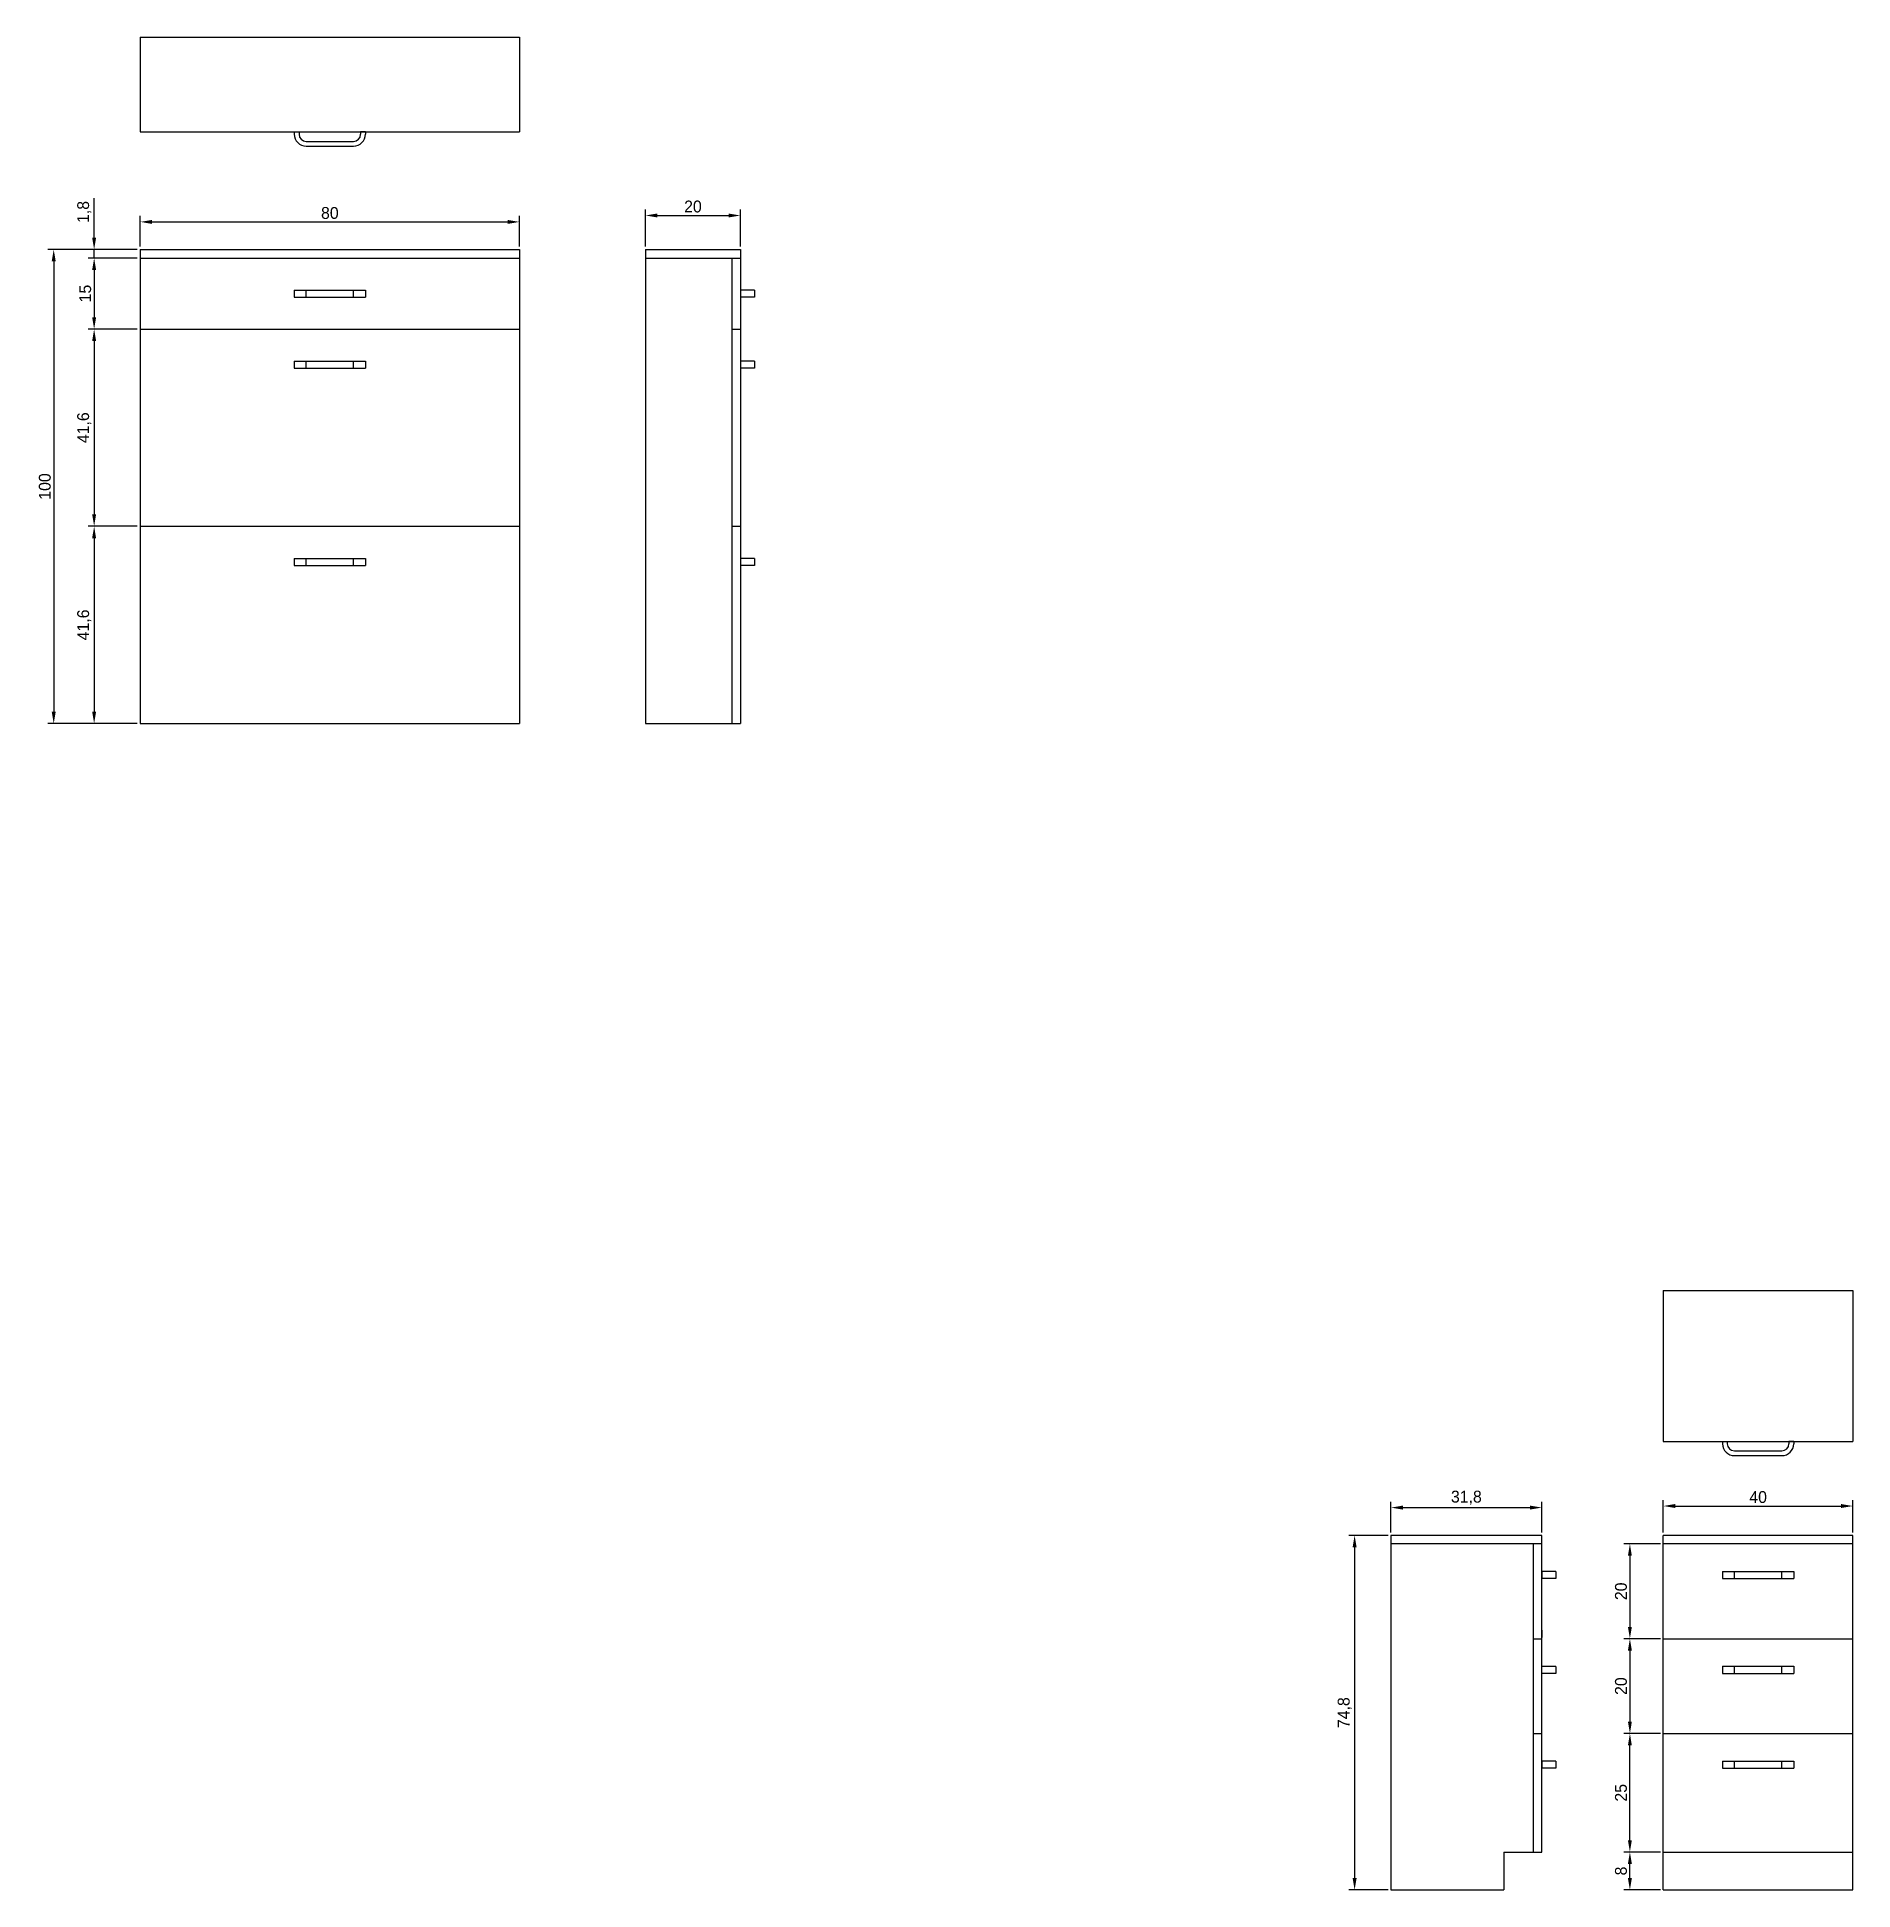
# Model space of a CAD drawing. Header units: millimetres. Extents: x 1764 to 3612, y -931 to 540.
# Drawn here: x 2358.4 to 2741.4, y -380.5 to 10.4 of the extents above; entities that cross this region are included whole.
import ezdxf

# ---------------------------------------------------------------- set-up
doc = ezdxf.new("R2010")
doc.units = ezdxf.units.MM
doc.layers.add('Wymiar', color=7, linetype='Continuous', true_color=0x9e9e9e)
doc.dimstyles.new('ISO-25', dxfattribs={"dimtxt": 2.5, "dimasz": 2.5, "dimexe": 1.25, "dimexo": 0.625, "dimtad": 1, "dimtxsty": 'Standard', "dimcen": 2.5, "dimadec": 0, "dimazin": 0, "dimtfac": 1, "dimtmove": 0, "dimatfit": 3, "dimfxl": 1, "dimarcsym": 0})

msp = doc.modelspace()

# ---------------------------------------------------------------- blocks, each defined once
blk = doc.blocks.new('Z$W@#18662')
for p, q in [((0, 3), (0, 2.5)), ((0, 3), (1, 3)), ((1, 3), (1, 2.5)), ((2.5, 1), (12.5, 1)), ((2.5, 0), (12.5, 0)), ((15, 3), (14, 3)), ((14, 3), (14, 2.5)), ((15, 3), (15, 2.5))]:
    blk.add_line(p, q)
for centre, radius, start, end in [((2.5, 2.5), 2.5, 180, 270), ((2.5, 2.5), 1.5, 180, 270), ((12.5, 2.5), 1.5, 270, 0), ((12.5, 2.5), 2.5, 270, 0)]:
    blk.add_arc(centre, radius, start, end)
blk = doc.blocks.new('*D351')
at = {"layer": 'Defpoints', "color": 0}
for p in [(2675.78, -299.8), (2643.98, -305.66), (2675.78, -305.66)]:
    blk.add_point(p, dxfattribs=at)
at = {"layer": 'Wymiar', "color": 0, "lineweight": -2}
for p, q in [((2643.98, -305.03), (2643.98, -298.55)), ((2646.48, -299.8), (2673.28, -299.8)), ((2675.78, -305.03), (2675.78, -298.55))]:
    blk.add_line(p, q, dxfattribs=at)
at = {"layer": 'Wymiar', "color": 0}
for points in [[(2646.48, -299.38), (2646.48, -300.22), (2643.98, -299.8)], [(2673.28, -300.22), (2673.28, -299.38), (2675.78, -299.8)]]:
    blk.add_solid(points, dxfattribs=at)
at = {"layer": 'Wymiar', "color": 0, "insert": (2659.88, -297.72), "char_height": 2.5, "attachment_point": 5}
blk.add_mtext('31,8', dxfattribs=at)
blk = doc.blocks.new('*D352')
at = {"layer": 'Defpoints', "color": 0}
for p in [(2643.98, -305.66), (2636.31, -380.46), (2643.98, -380.46)]:
    blk.add_point(p, dxfattribs=at)
at = {"layer": 'Wymiar', "color": 0, "lineweight": -2}
for p, q in [((2643.35, -305.66), (2635.06, -305.66)), ((2636.31, -308.16), (2636.31, -377.96)), ((2643.35, -380.46), (2635.06, -380.46))]:
    blk.add_line(p, q, dxfattribs=at)
at = {"layer": 'Wymiar', "color": 0}
for points in [[(2636.73, -308.16), (2635.89, -308.16), (2636.31, -305.66)], [(2635.89, -377.96), (2636.73, -377.96), (2636.31, -380.46)]]:
    blk.add_solid(points, dxfattribs=at)
at = {"layer": 'Wymiar', "color": 0, "insert": (2634.23, -343.06), "char_height": 2.5, "attachment_point": 5, "rotation": 90}
blk.add_mtext('74,8', dxfattribs=at)
blk = doc.blocks.new('*D354')
at = {"layer": 'Defpoints', "color": 0}
for p in [(2741.43, -299.47), (2701.43, -305.66), (2741.43, -305.66)]:
    blk.add_point(p, dxfattribs=at)
at = {"layer": 'Wymiar', "color": 0, "lineweight": -2}
for p, q in [((2701.43, -305.03), (2701.43, -298.22)), ((2703.93, -299.47), (2738.93, -299.47)), ((2741.43, -305.03), (2741.43, -298.22))]:
    blk.add_line(p, q, dxfattribs=at)
at = {"layer": 'Wymiar', "color": 0}
for points in [[(2703.93, -299.05), (2703.93, -299.88), (2701.43, -299.47)], [(2738.93, -299.88), (2738.93, -299.05), (2741.43, -299.47)]]:
    blk.add_solid(points, dxfattribs=at)
at = {"layer": 'Wymiar', "color": 0, "insert": (2721.43, -297.59), "char_height": 2.5, "attachment_point": 5}
blk.add_mtext('40', dxfattribs=at)
blk = doc.blocks.new('*D355')
at = {"layer": 'Defpoints', "color": 0}
for p in [(2701.43, -307.46), (2694.38, -327.46), (2701.43, -327.46)]:
    blk.add_point(p, dxfattribs=at)
at = {"layer": 'Wymiar', "color": 0, "lineweight": -2}
for p, q in [((2700.8, -307.46), (2693.13, -307.46)), ((2694.38, -309.96), (2694.38, -324.96)), ((2700.8, -327.46), (2693.13, -327.46))]:
    blk.add_line(p, q, dxfattribs=at)
at = {"layer": 'Wymiar', "color": 0}
for points in [[(2694.79, -309.96), (2693.96, -309.96), (2694.38, -307.46)], [(2693.96, -324.96), (2694.79, -324.96), (2694.38, -327.46)]]:
    blk.add_solid(points, dxfattribs=at)
at = {"layer": 'Wymiar', "color": 0, "insert": (2692.5, -317.46), "char_height": 2.5, "attachment_point": 5, "rotation": 90}
blk.add_mtext('20', dxfattribs=at)
blk = doc.blocks.new('*D356')
at = {"layer": 'Defpoints', "color": 0}
for p in [(2701.43, -327.46), (2694.38, -347.46), (2701.43, -347.46)]:
    blk.add_point(p, dxfattribs=at)
at = {"layer": 'Wymiar', "color": 0, "lineweight": -2}
for p, q in [((2700.8, -327.46), (2693.13, -327.46)), ((2694.38, -329.96), (2694.38, -344.96)), ((2700.8, -347.46), (2693.13, -347.46))]:
    blk.add_line(p, q, dxfattribs=at)
at = {"layer": 'Wymiar', "color": 0}
for points in [[(2694.79, -329.96), (2693.96, -329.96), (2694.38, -327.46)], [(2693.96, -344.96), (2694.79, -344.96), (2694.38, -347.46)]]:
    blk.add_solid(points, dxfattribs=at)
at = {"layer": 'Wymiar', "color": 0, "insert": (2692.5, -337.46), "char_height": 2.5, "attachment_point": 5, "rotation": 90}
blk.add_mtext('20', dxfattribs=at)
blk = doc.blocks.new('*D357')
at = {"layer": 'Defpoints', "color": 0}
for p in [(2694.38, -347.46), (2701.43, -347.46), (2701.43, -372.46)]:
    blk.add_point(p, dxfattribs=at)
at = {"layer": 'Wymiar', "color": 0, "lineweight": -2}
for p, q in [((2700.8, -347.46), (2693.13, -347.46)), ((2694.38, -369.96), (2694.38, -349.96)), ((2700.8, -372.46), (2693.13, -372.46))]:
    blk.add_line(p, q, dxfattribs=at)
at = {"layer": 'Wymiar', "color": 0}
for points in [[(2694.79, -349.96), (2693.96, -349.96), (2694.38, -347.46)], [(2693.96, -369.96), (2694.79, -369.96), (2694.38, -372.46)]]:
    blk.add_solid(points, dxfattribs=at)
at = {"layer": 'Wymiar', "color": 0, "insert": (2692.5, -359.96), "char_height": 2.5, "attachment_point": 5, "rotation": 90}
blk.add_mtext('25', dxfattribs=at)
blk = doc.blocks.new('*D358')
at = {"layer": 'Defpoints', "color": 0}
for p in [(2694.38, -372.46), (2701.43, -372.46), (2701.43, -380.46)]:
    blk.add_point(p, dxfattribs=at)
at = {"layer": 'Wymiar', "color": 0, "lineweight": -2}
for p, q in [((2700.8, -372.46), (2693.13, -372.46)), ((2694.38, -377.96), (2694.38, -374.96)), ((2700.8, -380.46), (2693.13, -380.46))]:
    blk.add_line(p, q, dxfattribs=at)
at = {"layer": 'Wymiar', "color": 0}
for points in [[(2694.79, -374.96), (2693.96, -374.96), (2694.38, -372.46)], [(2693.96, -377.96), (2694.79, -377.96), (2694.38, -380.46)]]:
    blk.add_solid(points, dxfattribs=at)
at = {"layer": 'Wymiar', "color": 0, "insert": (2692.5, -376.46), "char_height": 2.5, "attachment_point": 5, "rotation": 90}
blk.add_mtext('8', dxfattribs=at)
blk = doc.blocks.new('Z$W@#20851')
for p, q in [((0, 1.5), (15, 1.5)), ((0, 1.5), (0, 0)), ((0, 0), (15, 0)), ((2.5, 0), (2.5, 1.5)), ((12.5, 0), (12.5, 1.5)), ((15, 1.5), (15, 0))]:
    blk.add_line(p, q)
blk = doc.blocks.new('*D359')
at = {"layer": 'Defpoints', "color": 0}
for p in [(2380.13, -92.8), (2370.41, -134.4), (2380.13, -134.4)]:
    blk.add_point(p, dxfattribs=at)
at = {"layer": 'Wymiar', "color": 0, "lineweight": -2}
for p, q in [((2379.5, -92.8), (2369.16, -92.8)), ((2370.41, -95.3), (2370.41, -131.9)), ((2379.5, -134.4), (2369.16, -134.4))]:
    blk.add_line(p, q, dxfattribs=at)
at = {"layer": 'Wymiar', "color": 0}
for points in [[(2370.82, -95.3), (2369.99, -95.3), (2370.41, -92.8)], [(2369.99, -131.9), (2370.82, -131.9), (2370.41, -134.4)]]:
    blk.add_solid(points, dxfattribs=at)
at = {"layer": 'Wymiar', "color": 0, "insert": (2368.32, -113.6), "char_height": 2.5, "attachment_point": 5, "rotation": 90}
blk.add_mtext('41,6', dxfattribs=at)
blk = doc.blocks.new('*D360')
at = {"layer": 'Defpoints', "color": 0}
for p in [(2380.13, -51.2), (2370.41, -92.8), (2380.13, -92.8)]:
    blk.add_point(p, dxfattribs=at)
at = {"layer": 'Wymiar', "color": 0, "lineweight": -2}
for p, q in [((2379.5, -51.2), (2369.16, -51.2)), ((2370.41, -53.7), (2370.41, -90.3)), ((2379.5, -92.8), (2369.16, -92.8))]:
    blk.add_line(p, q, dxfattribs=at)
at = {"layer": 'Wymiar', "color": 0}
for points in [[(2370.82, -53.7), (2369.99, -53.7), (2370.41, -51.2)], [(2369.99, -90.3), (2370.82, -90.3), (2370.41, -92.8)]]:
    blk.add_solid(points, dxfattribs=at)
at = {"layer": 'Wymiar', "color": 0, "insert": (2368.32, -72), "char_height": 2.5, "attachment_point": 5, "rotation": 90}
blk.add_mtext('41,6', dxfattribs=at)
blk = doc.blocks.new('*D361')
at = {"layer": 'Defpoints', "color": 0}
for p in [(2380.13, -36.2), (2370.41, -51.2), (2380.13, -51.2)]:
    blk.add_point(p, dxfattribs=at)
at = {"layer": 'Wymiar', "color": 0, "lineweight": -2}
for p, q in [((2379.5, -36.2), (2369.16, -36.2)), ((2370.41, -38.7), (2370.41, -48.7)), ((2379.5, -51.2), (2369.16, -51.2))]:
    blk.add_line(p, q, dxfattribs=at)
at = {"layer": 'Wymiar', "color": 0}
for points in [[(2370.82, -38.7), (2369.99, -38.7), (2370.41, -36.2)], [(2369.99, -48.7), (2370.82, -48.7), (2370.41, -51.2)]]:
    blk.add_solid(points, dxfattribs=at)
at = {"layer": 'Wymiar', "color": 0, "insert": (2368.53, -43.7), "char_height": 2.5, "attachment_point": 5, "rotation": 90}
blk.add_mtext('15', dxfattribs=at)
blk = doc.blocks.new('*D362')
at = {"layer": 'Defpoints', "color": 0}
for p in [(2370.41, -34.4), (2380.13, -34.4), (2380.13, -36.2)]:
    blk.add_point(p, dxfattribs=at)
at = {"layer": 'Wymiar', "color": 0, "lineweight": -2}
for p, q in [((2370.41, -31.9), (2370.41, -23.57)), ((2379.5, -34.4), (2369.16, -34.4)), ((2370.41, -36.2), (2370.41, -34.4)), ((2379.5, -36.2), (2369.16, -36.2)), ((2370.41, -38.7), (2370.41, -41.2))]:
    blk.add_line(p, q, dxfattribs=at)
at = {"layer": 'Wymiar', "color": 0}
for points in [[(2369.99, -31.9), (2370.82, -31.9), (2370.41, -34.4)], [(2370.82, -38.7), (2369.99, -38.7), (2370.41, -36.2)]]:
    blk.add_solid(points, dxfattribs=at)
at = {"layer": 'Wymiar', "color": 0, "insert": (2368.32, -26.49), "char_height": 2.5, "attachment_point": 5, "rotation": 90}
blk.add_mtext('1,8', dxfattribs=at)
blk = doc.blocks.new('*D363')
at = {"layer": 'Defpoints', "color": 0}
for p in [(2380.13, -34.4), (2361.88, -134.4), (2380.13, -134.4)]:
    blk.add_point(p, dxfattribs=at)
at = {"layer": 'Wymiar', "color": 0, "lineweight": -2}
for p, q in [((2379.5, -34.4), (2360.63, -34.4)), ((2361.88, -36.9), (2361.88, -131.9)), ((2379.5, -134.4), (2360.63, -134.4))]:
    blk.add_line(p, q, dxfattribs=at)
at = {"layer": 'Wymiar', "color": 0}
for points in [[(2362.3, -36.9), (2361.46, -36.9), (2361.88, -34.4)], [(2361.46, -131.9), (2362.3, -131.9), (2361.88, -134.4)]]:
    blk.add_solid(points, dxfattribs=at)
at = {"layer": 'Wymiar', "color": 0, "insert": (2360.01, -84.4), "char_height": 2.5, "attachment_point": 5, "rotation": 90}
blk.add_mtext('100', dxfattribs=at)
blk = doc.blocks.new('*D364')
at = {"layer": 'Defpoints', "color": 0}
for p in [(2460.13, -28.58), (2380.13, -34.4), (2460.13, -34.4)]:
    blk.add_point(p, dxfattribs=at)
at = {"layer": 'Wymiar', "color": 0, "lineweight": -2}
for p, q in [((2380.13, -33.78), (2380.13, -27.33)), ((2460.13, -33.78), (2460.13, -27.33)), ((2382.63, -28.58), (2457.63, -28.58))]:
    blk.add_line(p, q, dxfattribs=at)
at = {"layer": 'Wymiar', "color": 0}
for points in [[(2382.63, -28.17), (2382.63, -29), (2380.13, -28.58)], [(2457.63, -29), (2457.63, -28.17), (2460.13, -28.58)]]:
    blk.add_solid(points, dxfattribs=at)
at = {"layer": 'Wymiar', "color": 0, "insert": (2420.13, -26.71), "char_height": 2.5, "attachment_point": 5}
blk.add_mtext('80', dxfattribs=at)
blk = doc.blocks.new('*D365')
at = {"layer": 'Defpoints', "color": 0}
for p in [(2506.73, -27.23), (2486.73, -34.4), (2506.73, -34.4)]:
    blk.add_point(p, dxfattribs=at)
at = {"layer": 'Wymiar', "color": 0, "lineweight": -2}
for p, q in [((2486.73, -33.78), (2486.73, -25.98)), ((2489.23, -27.23), (2504.23, -27.23)), ((2506.73, -33.78), (2506.73, -25.98))]:
    blk.add_line(p, q, dxfattribs=at)
at = {"layer": 'Wymiar', "color": 0}
for points in [[(2489.23, -26.81), (2489.23, -27.65), (2486.73, -27.23)], [(2504.23, -27.65), (2504.23, -26.81), (2506.73, -27.23)]]:
    blk.add_solid(points, dxfattribs=at)
at = {"layer": 'Wymiar', "color": 0, "insert": (2496.73, -25.35), "char_height": 2.5, "attachment_point": 5}
blk.add_mtext('20', dxfattribs=at)

# ---------------------------------------------------------------- dimensions: what is measured, and where the dimension line sits
at = {"layer": 'Wymiar'}
for base, p1, p2, picture, middle in [((2370.406, -34.404), (2380.128, -36.204), (2380.128, -34.404), '*D362', (2368.323, -26.487)), ((2361.882, -134.404), (2380.128, -34.404), (2380.128, -134.404), '*D363', (2360.007, -84.404)), ((2370.406, -51.204), (2380.128, -36.204), (2380.128, -51.204), '*D361', (2368.531, -43.704)), ((2370.406, -92.804), (2380.128, -51.204), (2380.128, -92.804), '*D360', (2368.323, -72.004)), ((2370.406, -134.404), (2380.128, -92.804), (2380.128, -134.404), '*D359', (2368.323, -113.604)), ((2636.31, -380.456), (2643.98, -305.656), (2643.98, -380.456), '*D352', (2634.227, -343.056)), ((2694.376, -327.456), (2701.43, -307.456), (2701.43, -327.456), '*D355', (2692.501, -317.456)), ((2694.376, -347.456), (2701.43, -327.456), (2701.43, -347.456), '*D356', (2692.501, -337.456)), ((2694.376, -347.456), (2701.43, -372.456), (2701.43, -347.456), '*D357', (2692.501, -359.956)), ((2694.376, -372.456), (2701.43, -380.456), (2701.43, -372.456), '*D358', (2692.501, -376.456))]:
    dim = msp.add_linear_dim(base=base, p1=p1, p2=p2, angle=90, dimstyle='ISO-25', dxfattribs=at)
    dim.commit()
    dim.dimension.update_dxf_attribs({"geometry": picture, "text_midpoint": middle})
for base, p1, p2, picture, middle in [((2460.128, -28.584), (2380.128, -34.404), (2460.128, -34.404), '*D364', (2420.128, -26.709)), ((2506.732, -27.229), (2486.732, -34.404), (2506.732, -34.404), '*D365', (2496.732, -25.354)), ((2675.78, -299.8), (2643.98, -305.656), (2675.78, -305.656), '*D351', (2659.88, -297.717)), ((2741.43, -299.467), (2701.43, -305.656), (2741.43, -305.656), '*D354', (2721.43, -297.592))]:
    dim = msp.add_linear_dim(base=base, p1=p1, p2=p2, dimstyle='ISO-25', dxfattribs=at)
    dim.commit()
    dim.dimension.update_dxf_attribs({"geometry": picture, "text_midpoint": middle})

# ---------------------------------------------------------------- linework, layer by layer
for p, q in [((2380.128, 10.411), (2380.128, -9.589)), ((2380.128, 10.411), (2460.128, 10.411)), ((2460.128, 10.411), (2460.128, -9.589)), ((2380.128, -9.589), (2460.128, -9.589)), ((2413.628, -9.589), (2426.628, -9.589)), ((2380.128, -34.404), (2380.128, -134.404)), ((2380.128, -34.404), (2460.128, -34.404)), ((2460.128, -34.404), (2460.128, -134.404)), ((2486.732, -34.404), (2506.732, -34.404)), ((2486.732, -34.404), (2486.732, -134.404)), ((2506.732, -34.404), (2506.732, -134.404)), ((2380.128, -36.204), (2460.128, -36.204)), ((2486.732, -36.204), (2506.732, -36.204)), ((2504.932, -36.204), (2504.932, -134.404)), ((2509.732, -42.954), (2506.732, -42.954)), ((2509.732, -42.954), (2509.732, -44.454)), ((2509.732, -44.454), (2506.732, -44.454)), ((2380.128, -51.204), (2460.128, -51.204)), ((2504.932, -51.204), (2506.732, -51.204)), ((2509.732, -57.954), (2506.732, -57.954)), ((2509.732, -57.954), (2509.732, -59.454)), ((2509.732, -59.454), (2506.732, -59.454)), ((2460.128, -92.804), (2380.128, -92.804)), ((2506.732, -92.804), (2504.932, -92.804)), ((2509.732, -99.554), (2506.732, -99.554)), ((2509.732, -101.054), (2506.732, -101.054)), ((2509.732, -99.554), (2509.732, -101.054)), ((2380.128, -134.404), (2460.128, -134.404)), ((2486.732, -134.404), (2506.732, -134.404)), ((2701.43, -254.036), (2741.43, -254.036)), ((2701.43, -254.036), (2701.43, -285.836)), ((2741.43, -254.036), (2741.43, -285.836)), ((2701.43, -285.836), (2741.43, -285.836)), ((2714.93, -285.836), (2727.93, -285.836)), ((2643.98, -305.656), (2643.98, -380.456)), ((2675.78, -305.656), (2643.98, -305.656)), ((2675.78, -307.456), (2643.98, -307.456)), ((2673.98, -307.456), (2673.98, -372.456)), ((2675.78, -307.456), (2675.78, -305.656)), ((2675.78, -372.456), (2675.78, -307.456)), ((2701.43, -380.456), (2701.43, -305.656)), ((2741.43, -305.656), (2701.43, -305.656)), ((2741.43, -307.456), (2701.43, -307.456)), ((2741.43, -380.456), (2741.43, -305.656)), ((2678.78, -313.286), (2675.78, -313.286)), ((2675.78, -313.286), (2675.78, -314.786)), ((2678.78, -314.786), (2675.78, -314.786)), ((2678.78, -313.286), (2678.78, -314.786)), ((2713.93, -313.281), (2728.93, -313.281)), ((2713.93, -313.281), (2713.93, -314.781)), ((2713.93, -314.781), (2728.93, -314.781)), ((2716.43, -314.781), (2716.43, -313.281)), ((2726.43, -314.781), (2726.43, -313.281)), ((2728.93, -313.281), (2728.93, -314.781)), ((2673.98, -327.456), (2675.78, -327.456)), ((2675.78, -325.686), (2675.78, -327.186)), ((2701.43, -327.456), (2741.43, -327.456)), ((2678.78, -333.286), (2675.78, -333.286)), ((2678.78, -334.786), (2675.78, -334.786)), ((2678.78, -333.286), (2678.78, -334.786)), ((2713.93, -333.281), (2728.93, -333.281)), ((2713.93, -333.281), (2713.93, -334.781)), ((2713.93, -334.781), (2728.93, -334.781)), ((2716.43, -334.781), (2716.43, -333.281)), ((2726.43, -334.781), (2726.43, -333.281)), ((2728.93, -333.281), (2728.93, -334.781)), ((2673.98, -347.456), (2675.78, -347.456)), ((2701.43, -347.456), (2741.43, -347.456)), ((2678.78, -353.286), (2675.78, -353.286)), ((2675.78, -353.286), (2675.78, -354.786)), ((2678.78, -354.786), (2675.78, -354.786)), ((2678.78, -353.286), (2678.78, -354.786)), ((2713.93, -353.281), (2728.93, -353.281)), ((2713.93, -353.281), (2713.93, -354.781)), ((2713.93, -354.781), (2728.93, -354.781)), ((2716.43, -354.781), (2716.43, -353.281)), ((2726.43, -354.781), (2726.43, -353.281)), ((2728.93, -353.281), (2728.93, -354.781)), ((2667.78, -372.456), (2667.78, -380.456)), ((2667.78, -372.456), (2675.78, -372.456)), ((2701.43, -372.456), (2741.43, -372.456)), ((2643.98, -380.456), (2667.78, -380.456)), ((2701.43, -380.456), (2741.43, -380.456))]:
    msp.add_line(p, q)

# ---------------------------------------------------------------- block references
for name, p in [('Z$W@#18662', (2412.628, -12.589)), ('Z$W@#20851', (2412.628, -44.454)), ('Z$W@#20851', (2412.628, -59.454)), ('Z$W@#20851', (2412.628, -101.054)), ('Z$W@#18662', (2713.93, -288.836))]:
    msp.add_blockref(name, p)

msp.set_redraw_order([(e.dxf.handle, doc.entitydb.next_handle()) for e in msp.query("TEXT MTEXT ATTDEF DIMENSION ARC_DIMENSION")])  # texts and dimensions are drawn at this point

doc.saveas('drawing.dxf')
